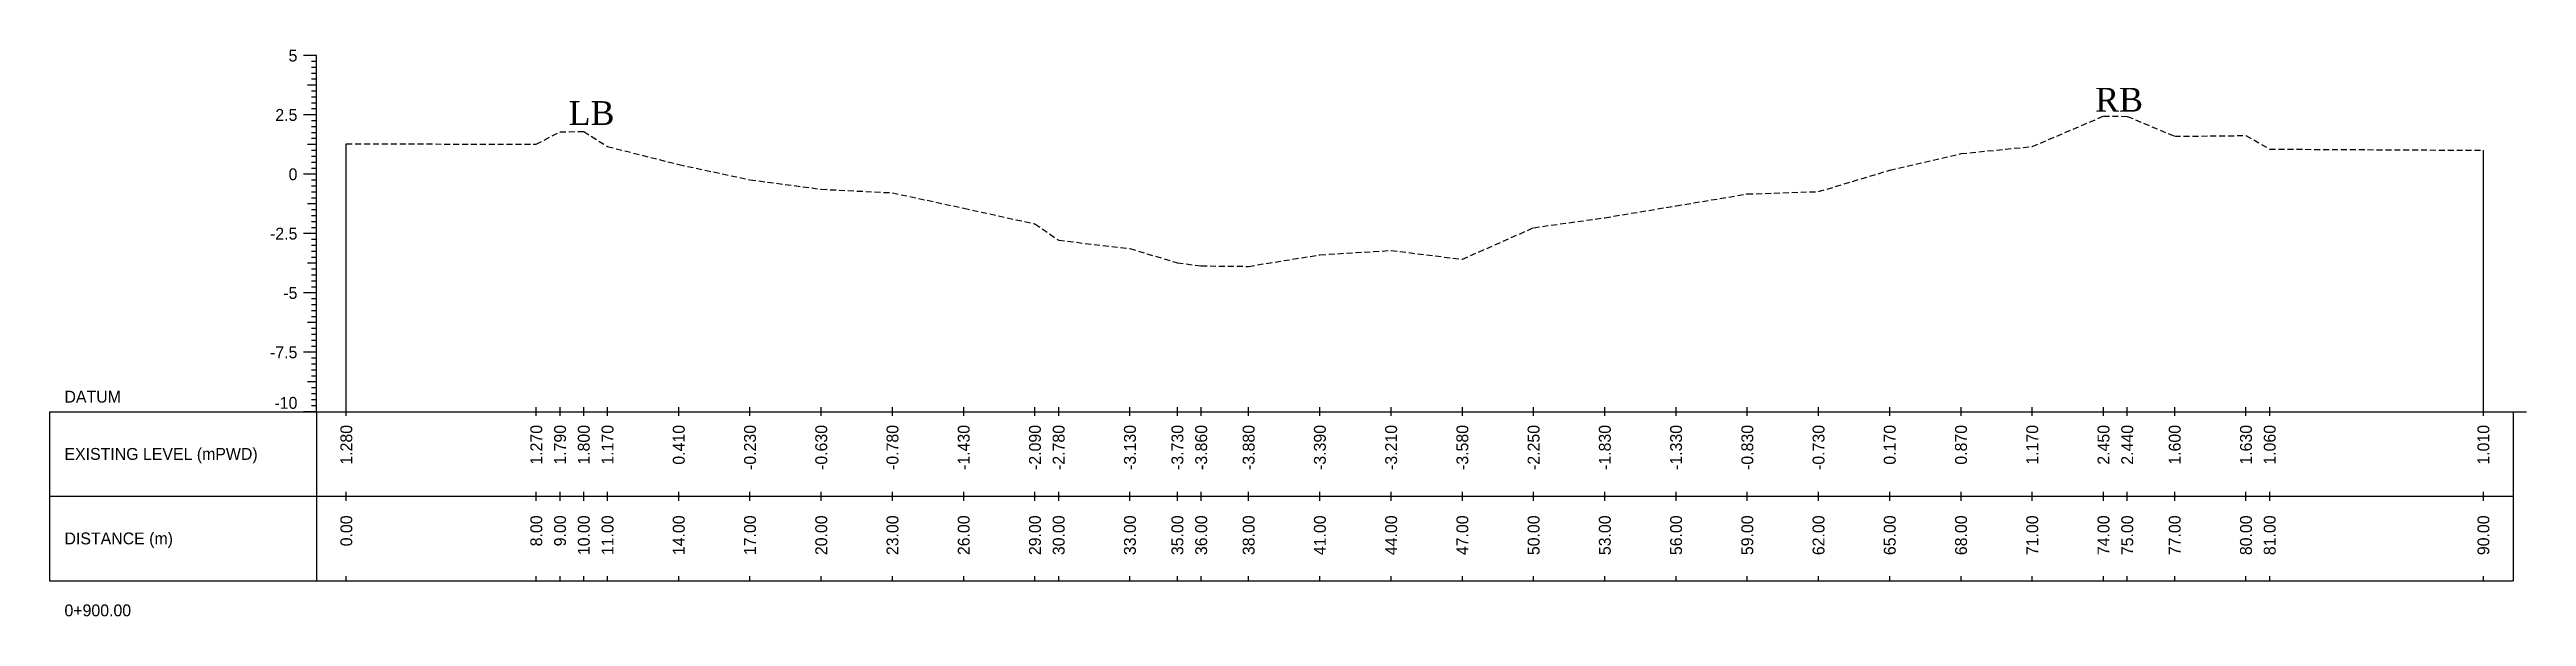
# Model space of a CAD drawing. Header units: inches. Extents: x 2527 to 3799, y -2520 to -1051.
# Drawn here: x 3084.5 to 3188.8, y -1242.1 to -1218.2 of the extents above; entities that cross this region are included whole.
import ezdxf
from ezdxf.enums import TextEntityAlignment as Align

# ---------------------------------------------------------------- set-up
doc = ezdxf.new("R2010")
doc.units = ezdxf.units.IN
doc.header["$MEASUREMENT"] = 0
doc.linetypes.add('HIDDEN', pattern=[0.375, 0.25, -0.125])
doc.layers.add('CS_Drawing', color=7, linetype='Continuous')
doc.layers.add('GL', color=3, linetype='HIDDEN')
doc.styles.add('romans', font='romans.shx')

msp = doc.modelspace()

# ---------------------------------------------------------------- texts
at = {"char_height": 1, "width": 87.7722, "attachment_point": 1, "style": 'romans'}
for s, insert in [('{\\fTimes New Roman|b0|i0|c0|p18;LB}', (3106.35, -1220.41)), ('{\\fTimes New Roman|b0|i0|c0|p18;RB}', (3170.64, -1219.85))]:
    msp.add_mtext(s, dxfattribs=dict(at, insert=insert))
at = {"layer": 'CS_Drawing'}
for s, p in [('5', (3094.93, -1218.49)), ('2.5', (3094.93, -1220.99)), ('0', (3094.93, -1223.49)), ('-2.5', (3094.93, -1225.99)), ('-5', (3094.93, -1228.49)), ('-7.5', (3094.93, -1230.99))]:
    msp.add_text(s, height=0.5, dxfattribs=at).set_placement(p, align=Align.MIDDLE_RIGHT)
for s, p in [('DATUM', (3085.12, -1232.86)), ('EXISTING LEVEL (mPWD)', (3085.12, -1235.27)), ('DISTANCE (m)', (3085.12, -1238.83)), ('0+900.00', (3085.12, -1241.86))]:
    msp.add_text(s, height=0.5, dxfattribs=at).set_placement(p, align=Align.MIDDLE_LEFT)
msp.add_text('-10', height=0.5, dxfattribs=at).set_placement((3094.93, -1233.37), align=Align.RIGHT)
for s, p in [('1.280', (3096.99, -1234.05)), ('1.270', (3104.99, -1234.05)), ('1.790', (3105.99, -1234.05)), ('1.800', (3106.99, -1234.05)), ('1.170', (3107.99, -1234.05)), ('0.410', (3110.99, -1234.05)), ('-0.230', (3113.99, -1234.05)), ('-0.630', (3116.99, -1234.05)), ('-0.780', (3119.99, -1234.05)), ('-1.430', (3122.99, -1234.05)), ('-2.090', (3125.99, -1234.05)), ('-2.780', (3126.99, -1234.05)), ('-3.130', (3129.99, -1234.05)), ('-3.730', (3131.99, -1234.05)), ('-3.860', (3132.99, -1234.05)), ('-3.880', (3134.99, -1234.05)), ('-3.390', (3137.99, -1234.05)), ('-3.210', (3140.99, -1234.05)), ('-3.580', (3143.99, -1234.05)), ('-2.250', (3146.99, -1234.05)), ('-1.830', (3149.99, -1234.05)), ('-1.330', (3152.99, -1234.05)), ('-0.830', (3155.99, -1234.05)), ('-0.730', (3158.99, -1234.05)), ('0.170', (3161.99, -1234.05)), ('0.870', (3164.99, -1234.05)), ('1.170', (3167.99, -1234.05)), ('2.450', (3170.99, -1234.05)), ('2.440', (3171.99, -1234.05)), ('1.600', (3173.99, -1234.05)), ('1.630', (3176.99, -1234.05)), ('1.060', (3177.99, -1234.05)), ('1.010', (3186.99, -1234.05)), ('0.00', (3096.99, -1237.86)), ('8.00', (3104.99, -1237.86)), ('9.00', (3105.99, -1237.86)), ('10.00', (3106.99, -1237.86)), ('11.00', (3107.99, -1237.86)), ('14.00', (3110.99, -1237.86)), ('17.00', (3113.99, -1237.86)), ('20.00', (3116.99, -1237.86)), ('23.00', (3119.99, -1237.86)), ('26.00', (3122.99, -1237.86)), ('29.00', (3125.99, -1237.86)), ('30.00', (3126.99, -1237.86)), ('33.00', (3129.99, -1237.86)), ('35.00', (3131.99, -1237.86)), ('36.00', (3132.99, -1237.86)), ('38.00', (3134.99, -1237.86)), ('41.00', (3137.99, -1237.86)), ('44.00', (3140.99, -1237.86)), ('47.00', (3143.99, -1237.86)), ('50.00', (3146.99, -1237.86)), ('53.00', (3149.99, -1237.86)), ('56.00', (3152.99, -1237.86)), ('59.00', (3155.99, -1237.86)), ('62.00', (3158.99, -1237.86)), ('65.00', (3161.99, -1237.86)), ('68.00', (3164.99, -1237.86)), ('71.00', (3167.99, -1237.86)), ('74.00', (3170.99, -1237.86)), ('75.00', (3171.99, -1237.86)), ('77.00', (3173.99, -1237.86)), ('80.00', (3176.99, -1237.86)), ('81.00', (3177.99, -1237.86)), ('90.00', (3186.99, -1237.86))]:
    msp.add_text(s, height=0.5, rotation=90, dxfattribs=at).set_placement(p, align=Align.MIDDLE_RIGHT)

# ---------------------------------------------------------------- linework, layer by layer
at = {"layer": 'CS_Drawing'}
for p, q in [((3095.74, -1218.49), (3095.18, -1218.49)), ((3095.74, -1218.49), (3095.35, -1218.49)), ((3095.74, -1218.49), (3095.52, -1218.49)), ((3095.74, -1218.74), (3095.52, -1218.74)), ((3095.74, -1218.99), (3095.52, -1218.99)), ((3095.74, -1219.24), (3095.52, -1219.24)), ((3095.74, -1233.49), (3095.74, -1218.49)), ((3095.74, -1219.74), (3095.35, -1219.74)), ((3095.74, -1219.49), (3095.52, -1219.49)), ((3095.74, -1219.74), (3095.52, -1219.74)), ((3095.74, -1219.99), (3095.52, -1219.99)), ((3095.74, -1220.24), (3095.52, -1220.24)), ((3095.74, -1220.99), (3095.18, -1220.99)), ((3095.74, -1220.99), (3095.35, -1220.99)), ((3095.74, -1220.49), (3095.52, -1220.49)), ((3095.74, -1220.74), (3095.52, -1220.74)), ((3095.74, -1220.99), (3095.52, -1220.99)), ((3095.74, -1221.24), (3095.52, -1221.24)), ((3095.74, -1221.49), (3095.52, -1221.49)), ((3095.74, -1222.24), (3095.35, -1222.24)), ((3095.74, -1221.74), (3095.52, -1221.74)), ((3095.74, -1221.99), (3095.52, -1221.99)), ((3095.74, -1222.24), (3095.52, -1222.24)), ((3095.74, -1222.49), (3095.52, -1222.49)), ((3096.99, -1233.49), (3096.99, -1222.21)), ((3186.99, -1233.49), (3186.99, -1222.48)), ((3095.74, -1223.49), (3095.18, -1223.49)), ((3095.74, -1223.49), (3095.35, -1223.49)), ((3095.74, -1222.74), (3095.52, -1222.74)), ((3095.74, -1222.99), (3095.52, -1222.99)), ((3095.74, -1223.24), (3095.52, -1223.24)), ((3095.74, -1223.49), (3095.52, -1223.49)), ((3095.74, -1223.74), (3095.52, -1223.74)), ((3095.74, -1223.99), (3095.52, -1223.99)), ((3095.74, -1224.24), (3095.52, -1224.24)), ((3095.74, -1224.49), (3095.52, -1224.49)), ((3095.74, -1224.74), (3095.35, -1224.74)), ((3095.74, -1224.74), (3095.52, -1224.74)), ((3095.74, -1224.99), (3095.52, -1224.99)), ((3095.74, -1225.24), (3095.52, -1225.24)), ((3095.74, -1225.49), (3095.52, -1225.49)), ((3095.74, -1225.99), (3095.18, -1225.99)), ((3095.74, -1225.99), (3095.35, -1225.99)), ((3095.74, -1225.74), (3095.52, -1225.74)), ((3095.74, -1225.99), (3095.52, -1225.99)), ((3095.74, -1226.24), (3095.52, -1226.24)), ((3095.74, -1226.49), (3095.52, -1226.49)), ((3095.74, -1227.24), (3095.35, -1227.24)), ((3095.74, -1226.74), (3095.52, -1226.74)), ((3095.74, -1226.99), (3095.52, -1226.99)), ((3095.74, -1227.24), (3095.52, -1227.24)), ((3095.74, -1227.49), (3095.52, -1227.49)), ((3095.74, -1227.74), (3095.52, -1227.74)), ((3095.74, -1228.49), (3095.18, -1228.49)), ((3095.74, -1228.49), (3095.35, -1228.49)), ((3095.74, -1227.99), (3095.52, -1227.99)), ((3095.74, -1228.24), (3095.52, -1228.24)), ((3095.74, -1228.49), (3095.52, -1228.49)), ((3095.74, -1228.74), (3095.52, -1228.74)), ((3095.74, -1229.74), (3095.35, -1229.74)), ((3095.74, -1228.99), (3095.52, -1228.99)), ((3095.74, -1229.24), (3095.52, -1229.24)), ((3095.74, -1229.49), (3095.52, -1229.49)), ((3095.74, -1229.74), (3095.52, -1229.74)), ((3095.74, -1229.99), (3095.52, -1229.99)), ((3095.74, -1230.24), (3095.52, -1230.24)), ((3095.74, -1230.49), (3095.52, -1230.49)), ((3095.74, -1230.74), (3095.52, -1230.74)), ((3095.74, -1230.99), (3095.18, -1230.99)), ((3095.74, -1230.99), (3095.35, -1230.99)), ((3095.74, -1230.99), (3095.52, -1230.99)), ((3095.74, -1231.24), (3095.52, -1231.24)), ((3095.74, -1231.49), (3095.52, -1231.49)), ((3095.74, -1231.74), (3095.52, -1231.74)), ((3095.74, -1232.24), (3095.35, -1232.24)), ((3095.74, -1231.99), (3095.52, -1231.99)), ((3095.74, -1232.24), (3095.52, -1232.24)), ((3095.74, -1232.49), (3095.52, -1232.49)), ((3095.74, -1232.74), (3095.52, -1232.74)), ((3084.49, -1233.49), (3095.74, -1233.49)), ((3084.49, -1233.49), (3084.49, -1240.61)), ((3095.74, -1233.49), (3095.18, -1233.49)), ((3095.74, -1233.49), (3095.35, -1233.49)), ((3095.74, -1232.99), (3095.52, -1232.99)), ((3095.74, -1233.24), (3095.52, -1233.24)), ((3095.74, -1233.49), (3095.52, -1233.49)), ((3095.74, -1233.49), (3188.24, -1233.49)), ((3095.74, -1233.49), (3095.74, -1240.61)), ((3096.99, -1233.67), (3096.99, -1233.3)), ((3104.99, -1233.67), (3104.99, -1233.3)), ((3105.99, -1233.67), (3105.99, -1233.3)), ((3106.99, -1233.67), (3106.99, -1233.3)), ((3107.99, -1233.67), (3107.99, -1233.3)), ((3110.99, -1233.67), (3110.99, -1233.3)), ((3113.99, -1233.67), (3113.99, -1233.3)), ((3116.99, -1233.67), (3116.99, -1233.3)), ((3119.99, -1233.67), (3119.99, -1233.3)), ((3122.99, -1233.67), (3122.99, -1233.3)), ((3125.99, -1233.67), (3125.99, -1233.3)), ((3126.99, -1233.67), (3126.99, -1233.3)), ((3129.99, -1233.67), (3129.99, -1233.3)), ((3131.99, -1233.67), (3131.99, -1233.3)), ((3132.99, -1233.67), (3132.99, -1233.3)), ((3134.99, -1233.67), (3134.99, -1233.3)), ((3137.99, -1233.67), (3137.99, -1233.3)), ((3140.99, -1233.67), (3140.99, -1233.3)), ((3143.99, -1233.67), (3143.99, -1233.3)), ((3146.99, -1233.67), (3146.99, -1233.3)), ((3149.99, -1233.67), (3149.99, -1233.3)), ((3152.99, -1233.67), (3152.99, -1233.3)), ((3155.99, -1233.67), (3155.99, -1233.3)), ((3158.99, -1233.67), (3158.99, -1233.3)), ((3161.99, -1233.67), (3161.99, -1233.3)), ((3164.99, -1233.67), (3164.99, -1233.3)), ((3167.99, -1233.67), (3167.99, -1233.3)), ((3170.99, -1233.67), (3170.99, -1233.3)), ((3171.99, -1233.67), (3171.99, -1233.3)), ((3173.99, -1233.67), (3173.99, -1233.3)), ((3176.99, -1233.67), (3176.99, -1233.3)), ((3177.99, -1233.67), (3177.99, -1233.3)), ((3186.99, -1233.67), (3186.99, -1233.3)), ((3188.24, -1233.49), (3188.8, -1233.49)), ((3188.24, -1233.49), (3188.63, -1233.49)), ((3188.24, -1233.49), (3188.47, -1233.49)), ((3188.24, -1233.49), (3188.24, -1240.61)), ((3084.49, -1237.05), (3095.74, -1237.05)), ((3095.74, -1237.05), (3188.24, -1237.05)), ((3095.74, -1237.05), (3188.24, -1237.05)), ((3096.99, -1237.24), (3096.99, -1236.86)), ((3104.99, -1237.24), (3104.99, -1236.86)), ((3105.99, -1237.24), (3105.99, -1236.86)), ((3106.99, -1237.24), (3106.99, -1236.86)), ((3107.99, -1237.24), (3107.99, -1236.86)), ((3110.99, -1237.24), (3110.99, -1236.86)), ((3113.99, -1237.24), (3113.99, -1236.86)), ((3116.99, -1237.24), (3116.99, -1236.86)), ((3119.99, -1237.24), (3119.99, -1236.86)), ((3122.99, -1237.24), (3122.99, -1236.86)), ((3125.99, -1237.24), (3125.99, -1236.86)), ((3126.99, -1237.24), (3126.99, -1236.86)), ((3129.99, -1237.24), (3129.99, -1236.86)), ((3131.99, -1237.24), (3131.99, -1236.86)), ((3132.99, -1237.24), (3132.99, -1236.86)), ((3134.99, -1237.24), (3134.99, -1236.86)), ((3137.99, -1237.24), (3137.99, -1236.86)), ((3140.99, -1237.24), (3140.99, -1236.86)), ((3143.99, -1237.24), (3143.99, -1236.86)), ((3146.99, -1237.24), (3146.99, -1236.86)), ((3149.99, -1237.24), (3149.99, -1236.86)), ((3152.99, -1237.24), (3152.99, -1236.86)), ((3155.99, -1237.24), (3155.99, -1236.86)), ((3158.99, -1237.24), (3158.99, -1236.86)), ((3161.99, -1237.24), (3161.99, -1236.86)), ((3164.99, -1237.24), (3164.99, -1236.86)), ((3167.99, -1237.24), (3167.99, -1236.86)), ((3170.99, -1237.24), (3170.99, -1236.86)), ((3171.99, -1237.24), (3171.99, -1236.86)), ((3173.99, -1237.24), (3173.99, -1236.86)), ((3176.99, -1237.24), (3176.99, -1236.86)), ((3177.99, -1237.24), (3177.99, -1236.86)), ((3186.99, -1237.24), (3186.99, -1236.86)), ((3084.49, -1240.61), (3095.74, -1240.61)), ((3095.74, -1240.61), (3188.24, -1240.61)), ((3096.99, -1240.61), (3096.99, -1240.42)), ((3104.99, -1240.61), (3104.99, -1240.42)), ((3105.99, -1240.61), (3105.99, -1240.42)), ((3106.99, -1240.61), (3106.99, -1240.42)), ((3107.99, -1240.61), (3107.99, -1240.42)), ((3110.99, -1240.61), (3110.99, -1240.42)), ((3113.99, -1240.61), (3113.99, -1240.42)), ((3116.99, -1240.61), (3116.99, -1240.42)), ((3119.99, -1240.61), (3119.99, -1240.42)), ((3122.99, -1240.61), (3122.99, -1240.42)), ((3125.99, -1240.61), (3125.99, -1240.42)), ((3126.99, -1240.61), (3126.99, -1240.42)), ((3129.99, -1240.61), (3129.99, -1240.42)), ((3131.99, -1240.61), (3131.99, -1240.42)), ((3132.99, -1240.61), (3132.99, -1240.42)), ((3134.99, -1240.61), (3134.99, -1240.42)), ((3137.99, -1240.61), (3137.99, -1240.42)), ((3140.99, -1240.61), (3140.99, -1240.42)), ((3143.99, -1240.61), (3143.99, -1240.42)), ((3146.99, -1240.61), (3146.99, -1240.42)), ((3149.99, -1240.61), (3149.99, -1240.42)), ((3152.99, -1240.61), (3152.99, -1240.42)), ((3155.99, -1240.61), (3155.99, -1240.42)), ((3158.99, -1240.61), (3158.99, -1240.42)), ((3161.99, -1240.61), (3161.99, -1240.42)), ((3164.99, -1240.61), (3164.99, -1240.42)), ((3167.99, -1240.61), (3167.99, -1240.42)), ((3170.99, -1240.61), (3170.99, -1240.42)), ((3171.99, -1240.61), (3171.99, -1240.42)), ((3173.99, -1240.61), (3173.99, -1240.42)), ((3176.99, -1240.61), (3176.99, -1240.42)), ((3177.99, -1240.61), (3177.99, -1240.42)), ((3186.99, -1240.61), (3186.99, -1240.42))]:
    msp.add_line(p, q, dxfattribs=at)
at = {"layer": 'GL'}
msp.add_lwpolyline([(3096.99, -1222.21), (3104.99, -1222.22), (3105.99, -1221.7), (3106.99, -1221.69), (3107.99, -1222.32), (3110.99, -1223.08), (3113.99, -1223.72), (3116.99, -1224.12), (3119.99, -1224.27), (3122.99, -1224.92), (3125.99, -1225.58), (3126.99, -1226.27), (3129.99, -1226.62), (3131.99, -1227.22), (3132.99, -1227.35), (3134.99, -1227.37), (3137.99, -1226.88), (3140.99, -1226.7), (3143.99, -1227.07), (3146.99, -1225.74), (3149.99, -1225.32), (3152.99, -1224.82), (3155.99, -1224.32), (3158.99, -1224.22), (3161.99, -1223.32), (3164.99, -1222.62), (3167.99, -1222.32), (3170.99, -1221.04), (3171.99, -1221.05), (3173.99, -1221.89), (3176.99, -1221.86), (3177.99, -1222.43), (3186.99, -1222.48)], dxfattribs=at)

msp.set_redraw_order([(e.dxf.handle, doc.entitydb.next_handle()) for e in msp.query("TEXT MTEXT ATTDEF DIMENSION ARC_DIMENSION")])  # texts and dimensions are drawn at this point

doc.saveas('drawing.dxf')
